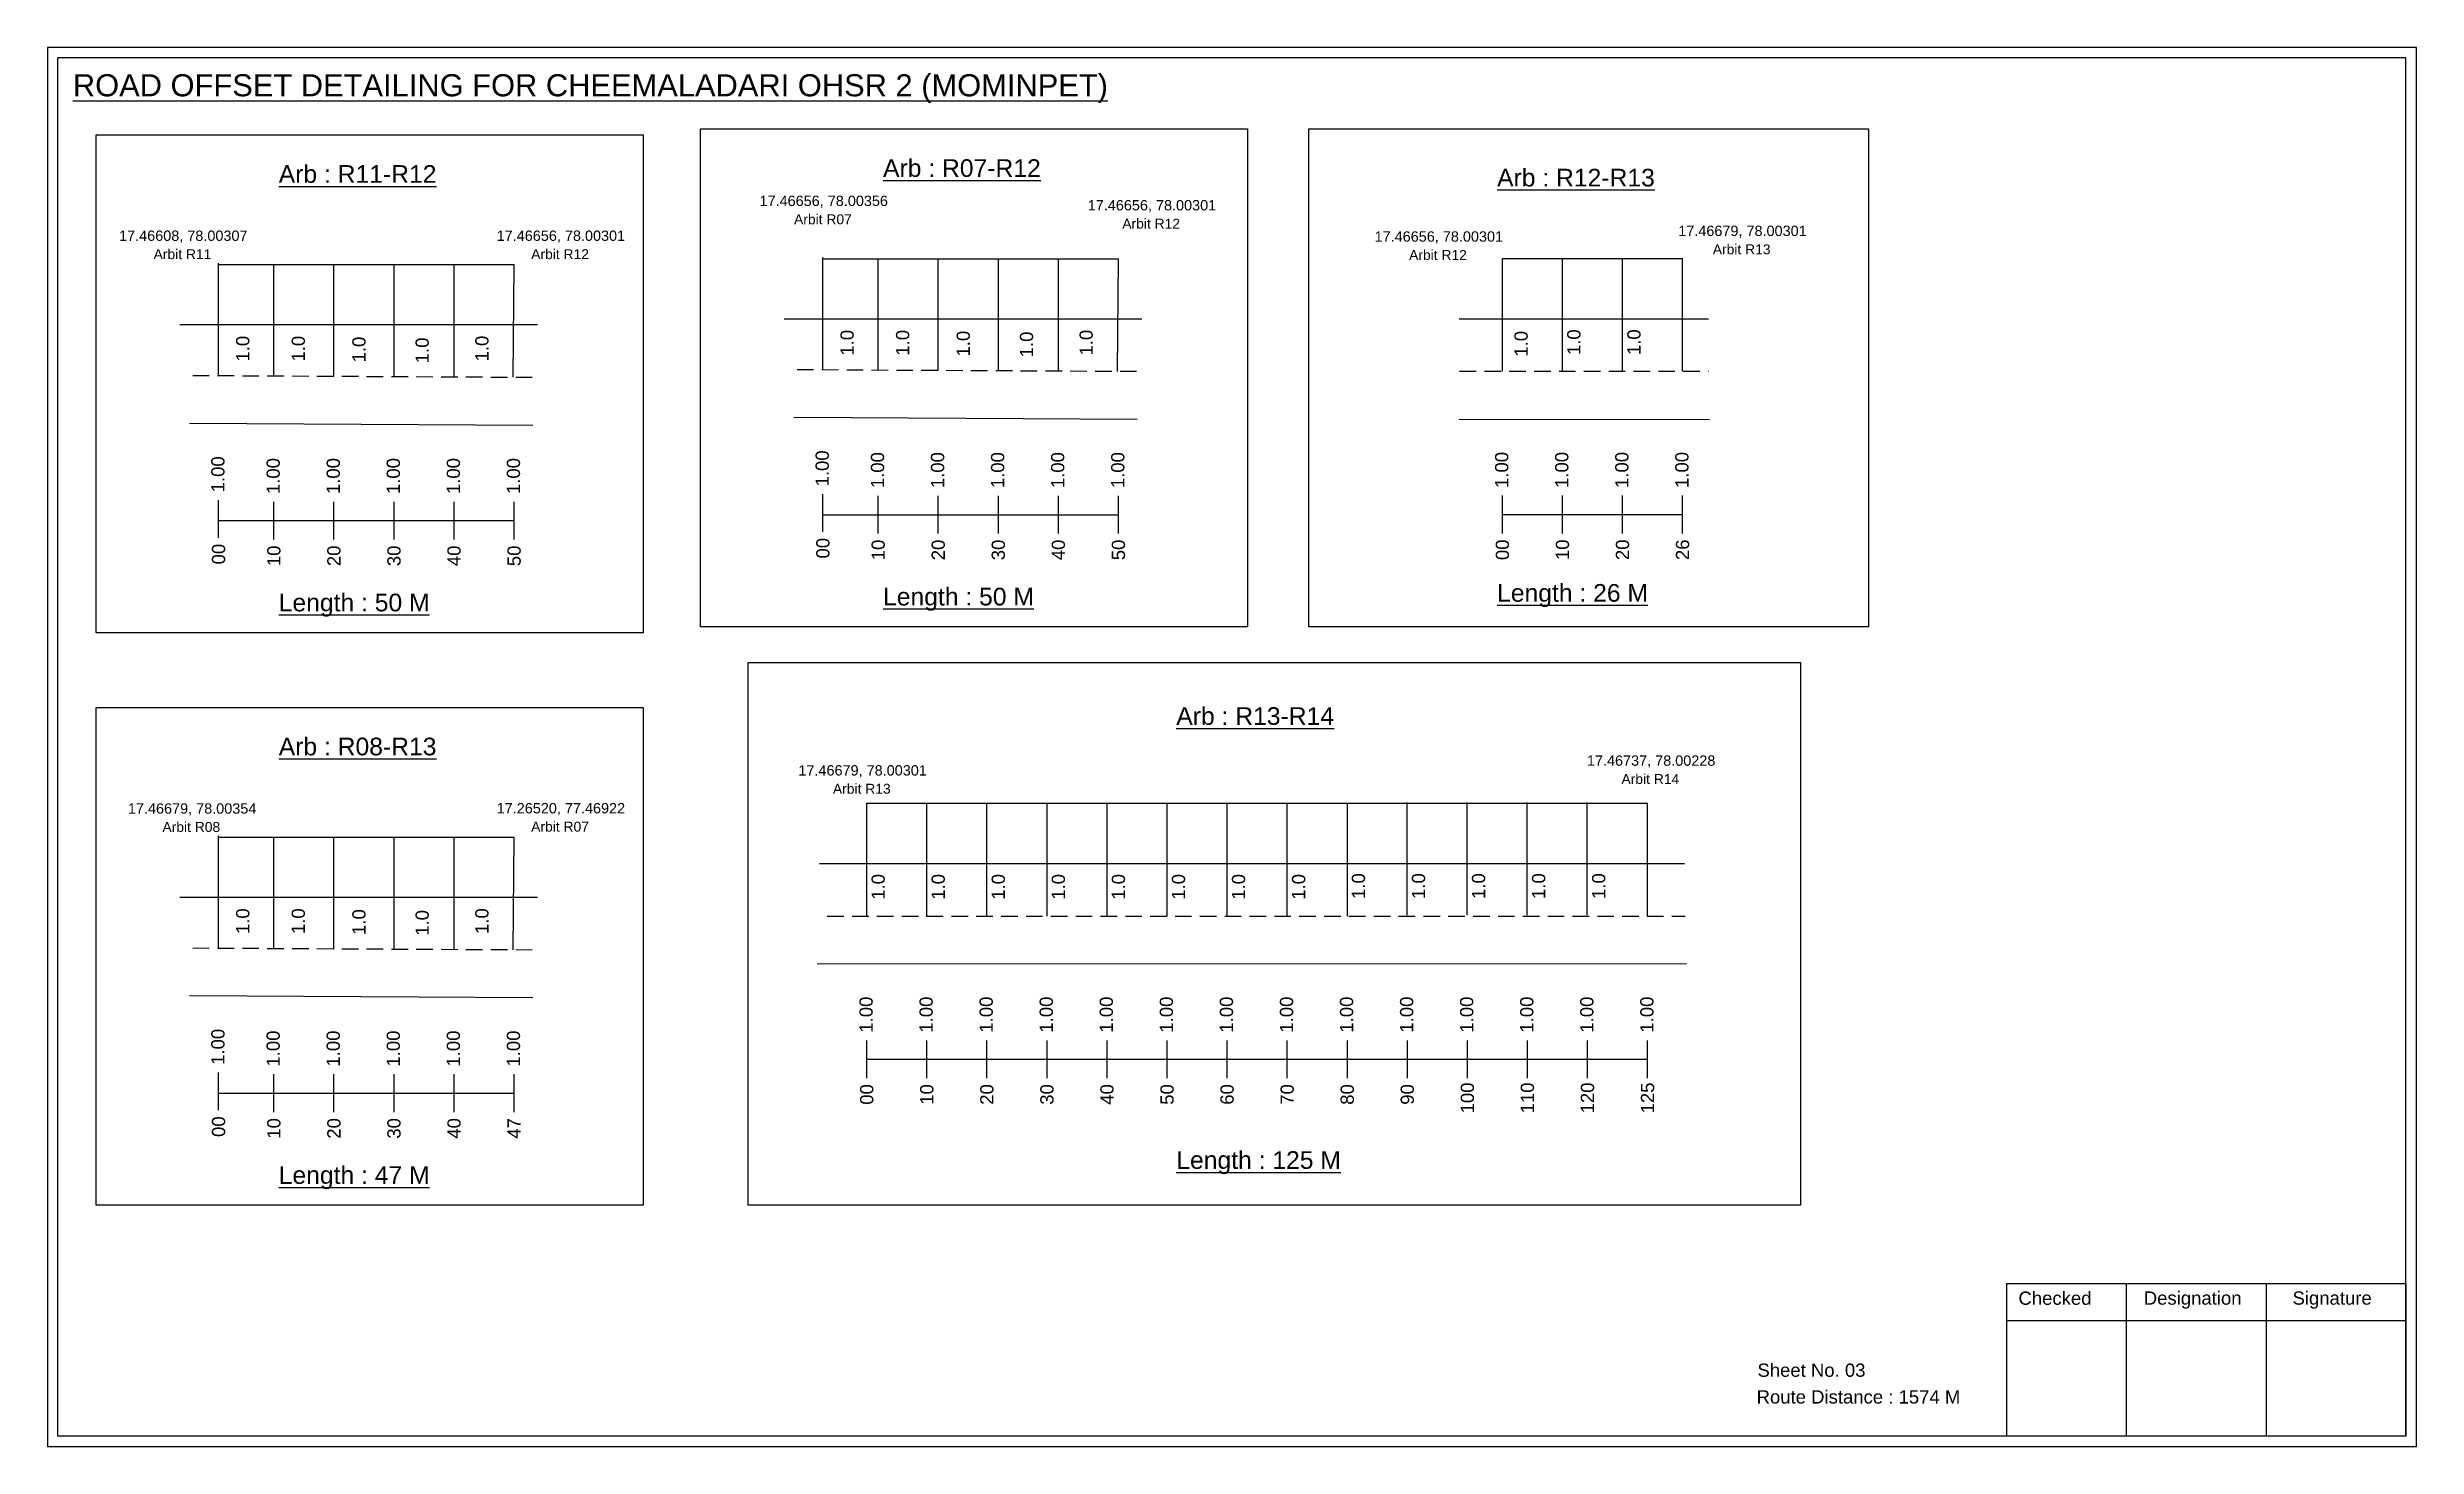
# Model space of a CAD drawing. Header units: inches. Extents: x 3067 to 7161, y 369 to 3169.
# Drawn here: x 4550 to 5087, y 369 to 685 of the extents above; entities that cross this region are included whole.
import ezdxf

# ---------------------------------------------------------------- set-up
doc = ezdxf.new("R2010")
doc.units = ezdxf.units.IN
doc.header["$MEASUREMENT"] = 0
doc.linetypes.add('DASHED2', pattern=[0.375, 0.25, -0.125])
for name, color, linetype in [('PDF_Geometry', 7, 'Continuous'), ('PDF_Text', 5, 'Continuous'), ('pipe', 5, 'Continuous')]:
    doc.layers.add(name, color=color, linetype=linetype)
doc.styles.add('PDF Arial', font='arial.ttf')
doc.styles.get("Standard").update_dxf_attribs({"font": 'arial.ttf'})

msp = doc.modelspace()

# ---------------------------------------------------------------- texts
at = {"color": 242, "true_color": 0xcd2027}
for s, height, p in [('%%UROAD OFFSET DETAILING FOR CHEEMALADARI OHSR 2 (MOMINPET)', 5, (4556.03, 674.28)), ('%%UArb : R07-R12', 4, (4739.48, 656.04)), ('%%UArb : R11-R12', 4, (4602.64, 654.7)), ('%%UArb : R12-R13', 4, (4878.52, 653.88)), ('%%ULength : 26 M', 4, (4878.52, 559.88)), ('%%ULength : 50 M', 4, (4602.64, 557.7)), ('%%ULength : 50 M', 4, (4739.48, 559.04)), ('%%UArb : R13-R14', 4, (4805.88, 532.01)), ('%%UArb : R08-R13', 4, (4602.64, 525.11)), ('%%ULength : 125 M', 4, (4805.88, 431.51)), ('%%ULength : 47 M', 4, (4602.64, 428.11))]:
    msp.add_text(s, height=height, dxfattribs=at).set_placement(p)
at = {"color": 5}
for s, height, p in [('17.46656, 78.00356', 2.34, (4711.51, 649.45)), ('17.46656, 78.00301', 2.34, (4785.83, 648.46)), ('17.46608, 78.00307', 2.34, (4566.49, 641.56)), ('17.46656, 78.00301', 2.34, (4651.99, 641.56)), ('Arbit R07', 2.246, (4719.33, 645.32)), ('Arbit R12', 2.246, (4793.65, 644.34)), ('17.46679, 78.00301', 2.34, (4919.54, 642.66)), ('Arbit R11', 2.246, (4574.31, 637.43)), ('Arbit R12', 2.246, (4659.81, 637.43)), ('17.46656, 78.00301', 2.34, (4850.78, 641.38)), ('Arbit R12', 2.246, (4858.6, 637.25)), ('Arbit R13', 2.246, (4927.36, 638.53)), ('17.46679, 78.00301', 2.34, (4720.31, 520.54)), ('17.46737, 78.00228', 2.34, (4898.86, 522.75)), ('Arbit R14', 2.246, (4906.68, 518.63)), ('Arbit R13', 2.246, (4728.13, 516.42)), ('17.46679, 78.00354', 2.34, (4568.49, 511.91)), ('Arbit R08', 2.246, (4576.31, 507.78)), ('17.26520, 77.46922', 2.34, (4651.99, 511.97)), ('Arbit R07', 2.246, (4659.81, 507.84))]:
    msp.add_text(s, height=height, dxfattribs=at).set_placement(p)
for p in [(4595.99, 614.24), (4608.57, 614.24), (4622.3, 614.05), (4636.62, 613.86), (4650.14, 614.27), (4732.83, 615.58), (4745.41, 615.58), (4759.14, 615.39), (4773.46, 615.2), (4786.97, 615.61), (4885.45, 615.35), (4897.4, 615.71), (4911, 615.71), (4739.87, 492.42), (4753.47, 492.42), (4767.07, 492.42), (4780.67, 492.42), (4794.27, 492.42), (4807.87, 492.42), (4821.47, 492.42), (4835.07, 492.42), (4848.62, 492.6), (4862.22, 492.6), (4875.82, 492.6), (4889.42, 492.6), (4903.02, 492.6), (4595.99, 484.65), (4608.57, 484.65), (4622.3, 484.46), (4636.62, 484.27), (4650.14, 484.68)]:
    msp.add_text('1.0', height=3, rotation=90).set_placement(p)
at = {"color": 217, "true_color": 0x93278f}
for s, p in [('1.00', (4590.36, 584.64)), ('1.00', (4602.88, 584.25)), ('1.00', (4616.48, 584.25)), ('1.00', (4630.08, 584.25)), ('1.00', (4643.68, 584.25)), ('1.00', (4657.28, 584.25)), ('1.00', (4727.2, 585.98)), ('1.00', (4739.72, 585.59)), ('1.00', (4753.32, 585.59)), ('1.00', (4766.92, 585.59)), ('1.00', (4780.52, 585.59)), ('1.00', (4794.12, 585.59)), ('1.00', (4881.06, 585.63)), ('1.00', (4894.66, 585.63)), ('1.00', (4908.26, 585.63)), ('1.00', (4921.86, 585.63)), ('00', (4727.35, 569.66)), ('00', (4590.51, 568.32)), ('10', (4603.03, 567.93)), ('20', (4616.63, 567.93)), ('30', (4630.23, 567.93)), ('40', (4643.83, 567.93)), ('50', (4657.43, 567.93)), ('10', (4739.87, 569.27)), ('20', (4753.47, 569.27)), ('30', (4767.07, 569.27)), ('40', (4780.67, 569.27)), ('50', (4794.27, 569.27)), ('00', (4881.21, 569.31)), ('10', (4894.81, 569.31)), ('20', (4908.41, 569.31)), ('26', (4922.01, 569.31)), ('1.00', (4737.13, 462.34)), ('1.00', (4750.73, 462.34)), ('1.00', (4764.33, 462.34)), ('1.00', (4777.93, 462.34)), ('1.00', (4791.53, 462.34)), ('1.00', (4805.13, 462.34)), ('1.00', (4818.73, 462.34)), ('1.00', (4832.33, 462.34)), ('1.00', (4845.93, 462.34)), ('1.00', (4859.53, 462.34)), ('1.00', (4873.13, 462.34)), ('1.00', (4886.73, 462.34)), ('1.00', (4900.33, 462.34)), ('1.00', (4913.93, 462.34)), ('1.00', (4590.36, 455.05)), ('1.00', (4602.88, 454.66)), ('1.00', (4616.48, 454.66)), ('1.00', (4630.08, 454.66)), ('1.00', (4643.68, 454.66)), ('1.00', (4657.28, 454.66)), ('100', (4873.28, 444.06)), ('110', (4886.88, 444.06)), ('120', (4900.48, 444.06)), ('125', (4914.08, 444.06)), ('00', (4737.28, 446.02)), ('10', (4750.88, 446.02)), ('20', (4764.48, 446.02)), ('30', (4778.08, 446.02)), ('40', (4791.68, 446.02)), ('50', (4805.28, 446.02)), ('60', (4818.88, 446.02)), ('70', (4832.48, 446.02)), ('80', (4846.08, 446.02)), ('90', (4859.68, 446.02)), ('00', (4590.51, 438.73)), ('10', (4603.03, 438.34)), ('20', (4616.63, 438.34)), ('30', (4630.23, 438.34)), ('40', (4643.83, 438.34)), ('47', (4657.43, 438.34))]:
    msp.add_text(s, height=3, rotation=90, dxfattribs=at).set_placement(p)
for s, p in [('Sheet No. 03', (4937.47, 384.44)), ('Route Distance : 1574 M', (4937.28, 378.39))]:
    msp.add_text(s, height=3).set_placement(p)
at = {"layer": 'PDF_Text', "color": 7, "attachment_point": 7, "style": 'PDF Arial'}
for s, insert, char_height in [('Checked', (4996.57, 400.69), 3.001), ('Designation', (5024.95, 399.86), 3.0006), ('Signature', (5058.63, 399.86), 3.001)]:
    msp.add_mtext(s, dxfattribs=dict(at, insert=insert, char_height=char_height))

# ---------------------------------------------------------------- linework, layer by layer
for p, q in [((4589.03, 610.96), (4589.03, 636.49)), ((4601.55, 610.91), (4601.55, 636.19)), ((4615.15, 610.85), (4615.15, 636.19)), ((4628.75, 610.92), (4628.75, 636.19)), ((4642.35, 610.66), (4642.35, 636.19)), ((4655.73, 610.69), (4655.95, 636.19)), ((4725.87, 612.3), (4725.87, 637.83)), ((4738.39, 612.25), (4738.39, 637.53)), ((4751.99, 612.19), (4751.99, 637.53)), ((4765.59, 612.26), (4765.59, 637.53)), ((4779.19, 612), (4779.19, 637.53)), ((4792.56, 612.03), (4792.79, 637.53)), ((4879.73, 612.04), (4879.73, 637.57)), ((4893.33, 612.04), (4893.33, 637.57)), ((4906.93, 612.04), (4906.93, 637.57)), ((4920.53, 612.04), (4920.53, 637.57)), ((4661.2, 622.52), (4580.25, 622.52)), ((4798.04, 623.86), (4717.09, 623.86)), ((4869.9, 623.92), (4926.38, 623.92)), ((4719.3, 601.66), (4797.02, 601.22)), ((4869.9, 601.24), (4926.61, 601.11)), ((4582.46, 600.32), (4660.19, 599.88)), ((4735.81, 488.74), (4735.81, 514.28)), ((4749.41, 488.74), (4749.41, 514.28)), ((4763.01, 488.74), (4763.01, 514.28)), ((4776.61, 488.74), (4776.61, 514.28)), ((4790.21, 488.74), (4790.21, 514.28)), ((4803.81, 488.74), (4803.81, 514.28)), ((4817.41, 488.74), (4817.41, 514.28)), ((4831.01, 488.74), (4831.01, 514.28)), ((4844.61, 488.74), (4844.61, 514.28)), ((4858.15, 488.92), (4858.15, 514.46)), ((4871.75, 488.92), (4871.75, 514.46)), ((4885.35, 488.92), (4885.35, 514.46)), ((4898.95, 488.92), (4898.95, 514.46)), ((4912.61, 488.74), (4912.61, 514.28)), ((4589.03, 481.37), (4589.03, 506.9)), ((4601.55, 481.32), (4601.55, 506.6)), ((4615.15, 481.26), (4615.15, 506.6)), ((4628.75, 481.32), (4628.75, 506.6)), ((4642.35, 481.07), (4642.35, 506.6)), ((4655.73, 481.1), (4655.95, 506.6)), ((4725.11, 500.63), (4920.99, 500.63)), ((4661.2, 492.93), (4580.25, 492.93)), ((4724.57, 477.94), (4921.4, 477.98)), ((4582.46, 470.73), (4660.19, 470.29))]:
    msp.add_line(p, q)
at = {"color": 5}
for p, q in [((4589.03, 636.19), (4655.95, 636.19)), ((4725.87, 637.53), (4792.79, 637.53)), ((4879.73, 637.57), (4920.53, 637.57)), ((4735.81, 514.28), (4912.61, 514.28)), ((4589.03, 506.6), (4655.95, 506.6))]:
    msp.add_line(p, q, dxfattribs=at)
at = {"linetype": 'DASHED2', "ltscale": 15}
for p, q in [((4720.01, 612.44), (4798.29, 612.03)), ((4870.04, 612.04), (4926.38, 612.04)), ((4583.17, 611.1), (4661.46, 610.69)), ((4726.85, 488.74), (4921.13, 488.74)), ((4583.17, 481.51), (4661.46, 481.1))]:
    msp.add_line(p, q, dxfattribs=at)
at = {"color": 217, "true_color": 0x93278f}
for p, q in [((4589.03, 574.35), (4589.03, 582.9)), ((4601.55, 573.96), (4601.55, 582.52)), ((4615.15, 573.96), (4615.15, 582.52)), ((4628.75, 573.96), (4628.75, 582.52)), ((4642.35, 573.96), (4642.35, 582.52)), ((4655.95, 573.96), (4655.95, 582.52)), ((4725.87, 575.69), (4725.87, 584.24)), ((4725.87, 579.57), (4792.79, 579.58)), ((4738.39, 575.3), (4738.39, 583.86)), ((4751.99, 575.3), (4751.99, 583.86)), ((4765.59, 575.3), (4765.59, 583.86)), ((4779.19, 575.3), (4779.19, 583.86)), ((4792.79, 575.3), (4792.79, 583.86)), ((4879.73, 575.34), (4879.73, 583.9)), ((4879.73, 579.61), (4920.53, 579.62)), ((4893.33, 575.34), (4893.33, 583.9)), ((4906.93, 575.34), (4906.93, 583.9)), ((4920.53, 575.34), (4920.53, 583.9)), ((4589.03, 578.23), (4655.95, 578.24)), ((4735.81, 452.04), (4735.81, 460.6)), ((4735.81, 456.31), (4912.61, 456.37)), ((4749.41, 452.04), (4749.41, 460.6)), ((4763.01, 452.04), (4763.01, 460.6)), ((4776.61, 452.04), (4776.61, 460.6)), ((4790.21, 452.04), (4790.21, 460.6)), ((4803.81, 452.04), (4803.81, 460.6)), ((4817.41, 452.04), (4817.41, 460.6)), ((4831.01, 452.04), (4831.01, 460.6)), ((4844.61, 452.04), (4844.61, 460.6)), ((4858.21, 452.04), (4858.21, 460.6)), ((4871.81, 452.04), (4871.81, 460.6)), ((4885.41, 452.04), (4885.41, 460.6)), ((4899.01, 452.04), (4899.01, 460.6)), ((4912.61, 452.04), (4912.61, 460.6)), ((4589.03, 444.76), (4589.03, 453.31)), ((4601.55, 444.37), (4601.55, 452.93)), ((4615.15, 444.37), (4615.15, 452.93)), ((4628.75, 444.37), (4628.75, 452.93)), ((4642.35, 444.37), (4642.35, 452.93)), ((4655.95, 444.37), (4655.95, 452.93)), ((4589.03, 448.64), (4655.95, 448.65))]:
    msp.add_line(p, q, dxfattribs=at)
for points in [[(4561.33, 665.55), (4685.13, 665.55), (4685.13, 552.87), (4561.33, 552.87)], [(4698.17, 666.89), (4821.97, 666.89), (4821.97, 554.21), (4698.17, 554.21)], [(4835.87, 666.89), (4962.62, 666.89), (4962.62, 554.21), (4835.87, 554.21)], [(4561.33, 535.96), (4685.13, 535.96), (4685.13, 423.28), (4561.33, 423.28)]]:
    msp.add_lwpolyline(points, close=True)
at = {"layer": 'PDF_Geometry'}
for points in [[(4550.26, 685.35), (4550.26, 368.64), (5086.73, 368.64), (5086.73, 685.35)], [(4552.58, 683.03), (4552.58, 371.06), (5084.31, 371.06), (5084.31, 683.03)]]:
    msp.add_lwpolyline(points, close=True, dxfattribs=at)
at = {"layer": 'PDF_Geometry', "color": 242, "true_color": 0xcc1f26}
msp.add_lwpolyline([(5084.31, 370.97), (4993.97, 370.97), (4993.97, 405.58), (5084.31, 405.58)], close=True, dxfattribs=at)
for points in [[(5020.95, 405.58), (5020.95, 370.97)], [(5052.68, 405.58), (5052.68, 370.97)], [(4993.97, 397.21), (5084.31, 397.21)]]:
    msp.add_lwpolyline(points, dxfattribs=at)
at = {"layer": 'pipe', "color": 0}
msp.add_lwpolyline([(4708.91, 546.14), (4947.23, 546.14), (4947.23, 423.28), (4708.91, 423.28)], close=True, dxfattribs=at)

msp.set_redraw_order([(e.dxf.handle, doc.entitydb.next_handle()) for e in msp.query("TEXT MTEXT ATTDEF DIMENSION ARC_DIMENSION")])  # texts and dimensions are drawn at this point

doc.saveas('drawing.dxf')
